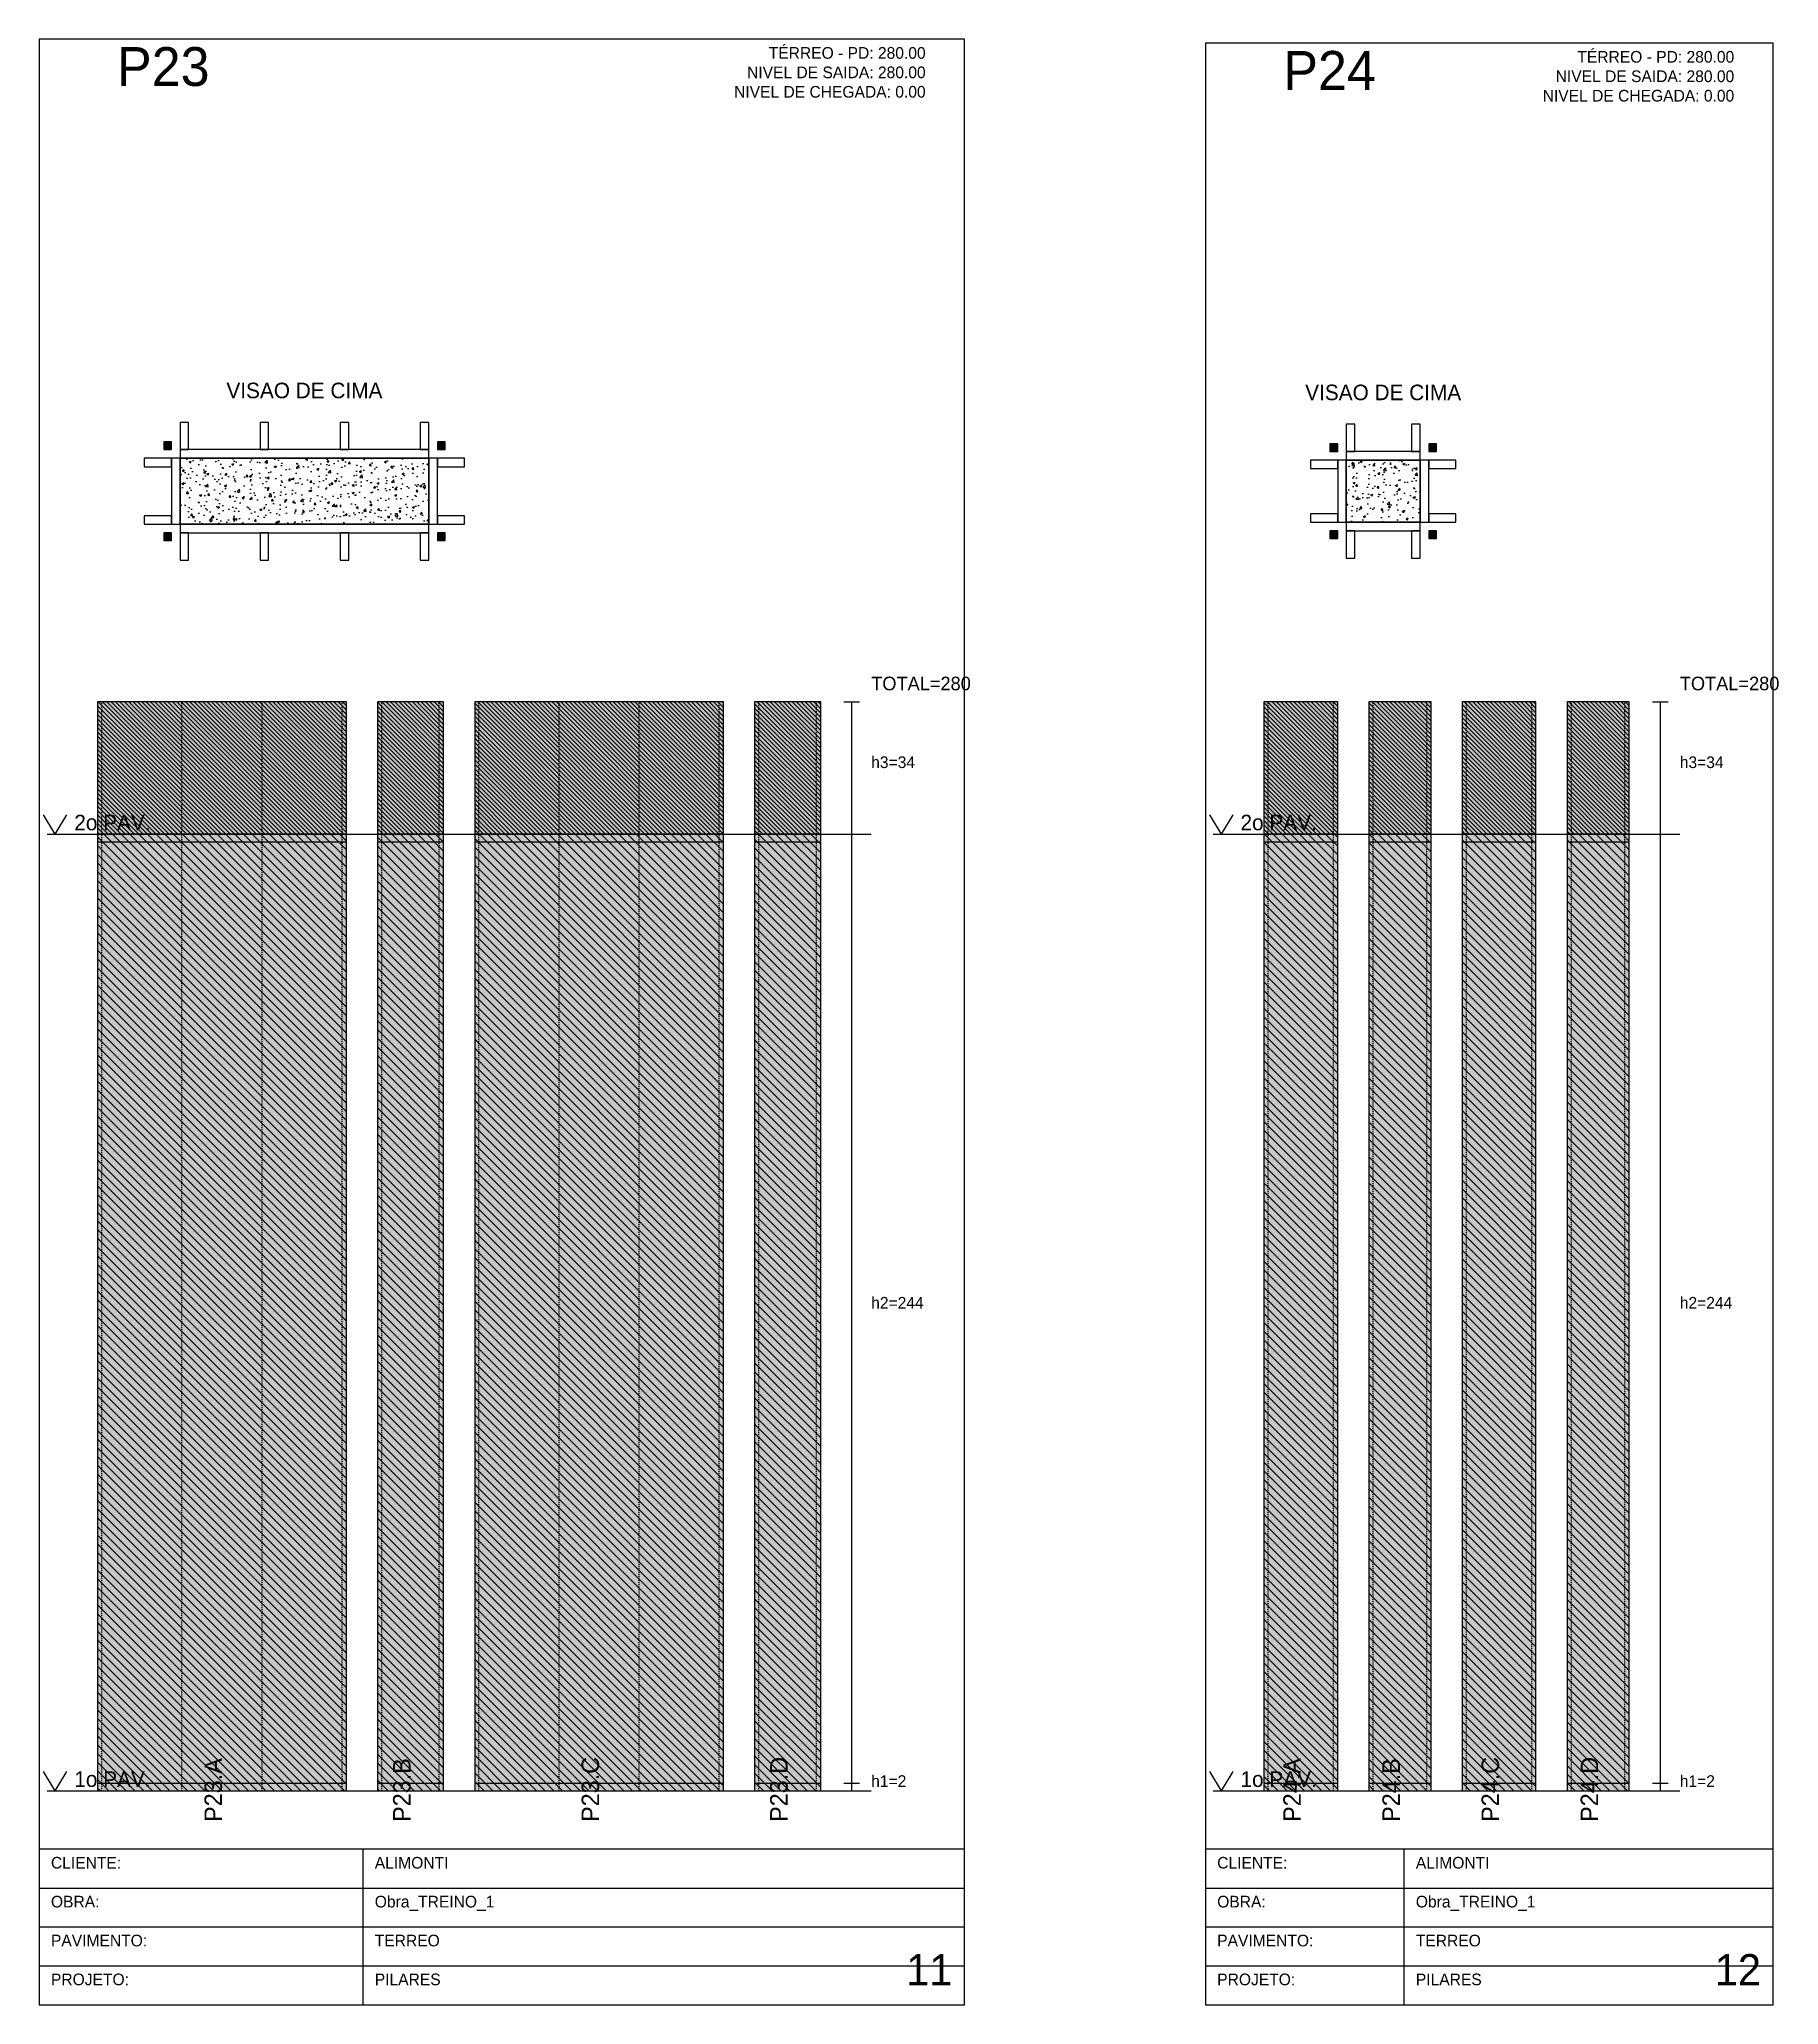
# Model space of a CAD drawing. Header units: metres. Extents: x 0 to 1466, y 0 to 2698.
# Drawn here: x 0 to 447, y 1097 to 1602 of the extents above; entities that cross this region are included whole.
import ezdxf
from ezdxf.enums import TextEntityAlignment as Align

# ---------------------------------------------------------------- set-up
doc = ezdxf.new("R2010")
doc.units = ezdxf.units.M
doc.linetypes.add('DASHED', pattern=[0.5, 0.25, -0.25])
for name, color, linetype in [('BORDA_CELULA', 9, 'Continuous'), ('CARIMBO', 9, 'Continuous'), ('CHAPA', 1, 'Continuous'), ('CONCRETO', 4, 'Continuous'), ('COTA', 241, 'Continuous'), ('Hachura', 251, 'Continuous'), ('LABEL_ID', 3, 'Continuous'), ('Nivel', 4, 'Continuous'), ('NOMENCLATURA', 1, 'Continuous'), ('Paineis', 7, 'Continuous'), ('SARR_2.2x7', 82, 'Continuous'), ('Texto Secao', 2, 'Continuous'), ('TEXTO_GERAL', 2, 'Continuous')]:
    doc.layers.add(name, color=color, linetype=linetype)

msp = doc.modelspace()

# ---------------------------------------------------------------- texts
at = {"layer": 'CARIMBO', "color": 9}
for s, p in [('CLIENTE:', (3, 1131.8)), ('CLIENTE:', (303, 1131.8)), ('OBRA:', (3, 1121.8)), ('OBRA:', (303, 1121.8)), ('PAVIMENTO:', (3, 1111.8)), ('PAVIMENTO:', (303, 1111.8)), ('PROJETO:', (3, 1101.8)), ('PROJETO:', (303, 1101.8))]:
    msp.add_text(s, height=3, dxfattribs=at).set_placement(p)
at = {"layer": 'COTA', "color": 8}
for s, height, p in [('TOTAL=280', 3.5, (214, 1434.8)), ('TOTAL=280', 3.5, (422, 1434.8)), ('h3=34', 3, (214, 1414.8)), ('h3=34', 3, (422, 1414.8)), ('h2=244', 3, (214, 1275.8)), ('h2=244', 3, (422, 1275.8)), ('h1=2', 3, (214, 1152.8)), ('h1=2', 3, (422, 1152.8))]:
    msp.add_text(s, height=height, dxfattribs=at).set_placement(p)
at = {"layer": 'LABEL_ID', "color": 3}
for s, p in [('11', (223, 1101.8)), ('12', (431, 1101.8))]:
    msp.add_text(s, height=8, dxfattribs=at).set_placement(p)
at = {"layer": 'Nivel', "color": 4}
for s, p in [('2o PAV.', (9, 1398.8)), ('2o PAV.', (309, 1398.8)), ('1o PAV.', (9, 1152.8)), ('1o PAV.', (309, 1152.8))]:
    msp.add_text(s, height=4, dxfattribs=at).set_placement(p)
at = {"layer": 'NOMENCLATURA', "color": 1}
for s, p in [('P23', (20, 1590.2)), ('P24', (320, 1589.2))]:
    msp.add_text(s, height=10, dxfattribs=at).set_placement(p)
at = {"layer": 'Texto Secao', "color": 2}
for p in [(68.2, 1508.7), (345.7, 1508.2)]:
    msp.add_text('VISAO DE CIMA', height=4, dxfattribs=at).set_placement(p, align=Align.BOTTOM_CENTER)
for s, p in [('P23.A', (47, 1143.8)), ('P23.B', (95.5, 1143.8)), ('P23.C', (144, 1143.8)), ('P23.D', (192.5, 1143.8)), ('P24.A', (324.5, 1143.8)), ('P24.B', (350, 1143.8)), ('P24.C', (375.5, 1143.8)), ('P24.D', (401, 1143.8))]:
    msp.add_text(s, height=4.5, rotation=90, dxfattribs=at).set_placement(p)
at = {"layer": 'TEXTO_GERAL', "color": 2}
for s, p in [('TÉRREO - PD: 280.00', (228, 1597.2)), ('TÉRREO - PD: 280.00', (436, 1596.2)), ('NIVEL DE SAIDA: 280.00', (228, 1592.2)), ('NIVEL DE SAIDA: 280.00', (436, 1591.2)), ('NIVEL DE CHEGADA: 0.00', (228, 1587.2)), ('NIVEL DE CHEGADA: 0.00', (436, 1586.2))]:
    msp.add_text(s, height=3, dxfattribs=at).set_placement(p, align=Align.RIGHT)
for s, p in [('ALIMONTI', (86.3, 1131.8)), ('ALIMONTI', (354.1, 1131.8)), ('Obra_TREINO_1', (86.3, 1121.8)), ('Obra_TREINO_1', (354.1, 1121.8)), ('TERREO', (86.3, 1111.8)), ('TERREO', (354.1, 1111.8)), ('PILARES', (86.3, 1101.8)), ('PILARES', (354.1, 1101.8))]:
    msp.add_text(s, height=3, dxfattribs=at).set_placement(p)

# ---------------------------------------------------------------- hatches: boundary and pattern name
at = {"layer": 'CHAPA'}
h = msp.add_hatch(color=1, dxfattribs=at)
h.dxf.hatch_style = 1
h.paths.add_polyline_path([(32, 1496.7), (34, 1496.7), (34, 1498.7), (32, 1498.7)])
h = msp.add_hatch(color=1, dxfattribs=at)
h.dxf.hatch_style = 1
h.paths.add_polyline_path([(102.4, 1496.7), (104.4, 1496.7), (104.4, 1498.7), (102.4, 1498.7)])
h = msp.add_hatch(color=1, dxfattribs=at)
h.dxf.hatch_style = 1
h.paths.add_polyline_path([(332, 1496.2), (334, 1496.2), (334, 1498.2), (332, 1498.2)])
h = msp.add_hatch(color=1, dxfattribs=at)
h.dxf.hatch_style = 1
h.paths.add_polyline_path([(357.4, 1496.2), (359.4, 1496.2), (359.4, 1498.2), (357.4, 1498.2)])
h = msp.add_hatch(color=1, dxfattribs=at)
h.dxf.hatch_style = 1
h.paths.add_polyline_path([(332, 1473.8), (334, 1473.8), (334, 1475.8), (332, 1475.8)])
h = msp.add_hatch(color=1, dxfattribs=at)
h.dxf.hatch_style = 1
h.paths.add_polyline_path([(357.4, 1473.8), (359.4, 1473.8), (359.4, 1475.8), (357.4, 1475.8)])
h = msp.add_hatch(color=1, dxfattribs=at)
h.dxf.hatch_style = 1
h.paths.add_polyline_path([(32, 1473.3), (34, 1473.3), (34, 1475.3), (32, 1475.3)])
h = msp.add_hatch(color=1, dxfattribs=at)
h.dxf.hatch_style = 1
h.paths.add_polyline_path([(102.4, 1473.3), (104.4, 1473.3), (104.4, 1475.3), (102.4, 1475.3)])
at = {"layer": 'COTA'}
h = msp.add_hatch(dxfattribs=at)
h.set_pattern_fill('AR-CONC', scale=0.03)
h.paths.add_polyline_path([(36.2, 1477.5), (100.2, 1477.5), (100.2, 1494.5), (36.2, 1494.5)])
h = msp.add_hatch(dxfattribs=at)
h.set_pattern_fill('AR-CONC', scale=0.03)
h.paths.add_polyline_path([(336.2, 1478), (355.2, 1478), (355.2, 1494), (336.2, 1494)])
at = {"layer": 'Hachura'}
h = msp.add_hatch(color=7, dxfattribs=at)
h.dxf.hatch_style = 1
h.paths.add_polyline_path([(15, 1397.8), (79, 1397.8), (79, 1431.8), (15, 1431.8)])
h = msp.add_hatch(dxfattribs=at)
h.set_pattern_fill('ANSI31', scale=0.25, angle=270)
h.paths.add_polyline_path([(15, 1397.8), (79, 1397.8), (79, 1431.8), (15, 1431.8)])
h = msp.add_hatch(color=7, dxfattribs=at)
h.dxf.hatch_style = 1
h.paths.add_polyline_path([(87, 1397.8), (104, 1397.8), (104, 1431.8), (87, 1431.8)])
h = msp.add_hatch(dxfattribs=at)
h.set_pattern_fill('ANSI31', scale=0.25, angle=270)
h.paths.add_polyline_path([(87, 1397.8), (104, 1397.8), (104, 1431.8), (87, 1431.8)])
h = msp.add_hatch(color=7, dxfattribs=at)
h.dxf.hatch_style = 1
h.paths.add_polyline_path([(112, 1397.8), (176, 1397.8), (176, 1431.8), (112, 1431.8)])
h = msp.add_hatch(dxfattribs=at)
h.set_pattern_fill('ANSI31', scale=0.25, angle=270)
h.paths.add_polyline_path([(112, 1397.8), (176, 1397.8), (176, 1431.8), (112, 1431.8)])
h = msp.add_hatch(color=7, dxfattribs=at)
h.dxf.hatch_style = 1
h.paths.add_polyline_path([(184, 1397.8), (201, 1397.8), (201, 1431.8), (184, 1431.8)])
h = msp.add_hatch(dxfattribs=at)
h.set_pattern_fill('ANSI31', scale=0.25, angle=270)
h.paths.add_polyline_path([(184, 1397.8), (201, 1397.8), (201, 1431.8), (184, 1431.8)])
h = msp.add_hatch(color=7, dxfattribs=at)
h.dxf.hatch_style = 1
h.paths.add_polyline_path([(315, 1397.8), (334, 1397.8), (334, 1431.8), (315, 1431.8)])
h = msp.add_hatch(dxfattribs=at)
h.set_pattern_fill('ANSI31', scale=0.25, angle=270)
h.paths.add_polyline_path([(315, 1397.8), (334, 1397.8), (334, 1431.8), (315, 1431.8)])
h = msp.add_hatch(color=7, dxfattribs=at)
h.dxf.hatch_style = 1
h.paths.add_polyline_path([(342, 1397.8), (358, 1397.8), (358, 1431.8), (342, 1431.8)])
h = msp.add_hatch(dxfattribs=at)
h.set_pattern_fill('ANSI31', scale=0.25, angle=270)
h.paths.add_polyline_path([(342, 1397.8), (358, 1397.8), (358, 1431.8), (342, 1431.8)])
h = msp.add_hatch(color=7, dxfattribs=at)
h.dxf.hatch_style = 1
h.paths.add_polyline_path([(366, 1397.8), (385, 1397.8), (385, 1431.8), (366, 1431.8)])
h = msp.add_hatch(dxfattribs=at)
h.set_pattern_fill('ANSI31', scale=0.25, angle=270)
h.paths.add_polyline_path([(366, 1397.8), (385, 1397.8), (385, 1431.8), (366, 1431.8)])
h = msp.add_hatch(color=7, dxfattribs=at)
h.dxf.hatch_style = 1
h.paths.add_polyline_path([(393, 1397.8), (409, 1397.8), (409, 1431.8), (393, 1431.8)])
h = msp.add_hatch(dxfattribs=at)
h.set_pattern_fill('ANSI31', scale=0.25, angle=270)
h.paths.add_polyline_path([(393, 1397.8), (409, 1397.8), (409, 1431.8), (393, 1431.8)])
h = msp.add_hatch(color=7, dxfattribs=at)
h.dxf.hatch_style = 1
h.paths.add_polyline_path([(15, 1151.8), (79, 1151.8), (79, 1397.8), (15, 1397.8)])
h = msp.add_hatch(dxfattribs=at)
h.set_pattern_fill('ANSI31', scale=0.5, angle=270)
h.paths.add_polyline_path([(15, 1151.8), (79, 1151.8), (79, 1397.8), (15, 1397.8)])
h = msp.add_hatch(color=7, dxfattribs=at)
h.dxf.hatch_style = 1
h.paths.add_polyline_path([(87, 1151.8), (104, 1151.8), (104, 1397.8), (87, 1397.8)])
h = msp.add_hatch(dxfattribs=at)
h.set_pattern_fill('ANSI31', scale=0.5, angle=270)
h.paths.add_polyline_path([(87, 1151.8), (104, 1151.8), (104, 1397.8), (87, 1397.8)])
h = msp.add_hatch(color=7, dxfattribs=at)
h.dxf.hatch_style = 1
h.paths.add_polyline_path([(112, 1151.8), (176, 1151.8), (176, 1397.8), (112, 1397.8)])
h = msp.add_hatch(dxfattribs=at)
h.set_pattern_fill('ANSI31', scale=0.5, angle=270)
h.paths.add_polyline_path([(112, 1151.8), (176, 1151.8), (176, 1397.8), (112, 1397.8)])
h = msp.add_hatch(color=7, dxfattribs=at)
h.dxf.hatch_style = 1
h.paths.add_polyline_path([(184, 1151.8), (201, 1151.8), (201, 1397.8), (184, 1397.8)])
h = msp.add_hatch(dxfattribs=at)
h.set_pattern_fill('ANSI31', scale=0.5, angle=270)
h.paths.add_polyline_path([(184, 1151.8), (201, 1151.8), (201, 1397.8), (184, 1397.8)])
h = msp.add_hatch(color=7, dxfattribs=at)
h.dxf.hatch_style = 1
h.paths.add_polyline_path([(315, 1151.8), (334, 1151.8), (334, 1397.8), (315, 1397.8)])
h = msp.add_hatch(dxfattribs=at)
h.set_pattern_fill('ANSI31', scale=0.5, angle=270)
h.paths.add_polyline_path([(315, 1151.8), (334, 1151.8), (334, 1397.8), (315, 1397.8)])
h = msp.add_hatch(color=7, dxfattribs=at)
h.dxf.hatch_style = 1
h.paths.add_polyline_path([(342, 1151.8), (358, 1151.8), (358, 1397.8), (342, 1397.8)])
h = msp.add_hatch(dxfattribs=at)
h.set_pattern_fill('ANSI31', scale=0.5, angle=270)
h.paths.add_polyline_path([(342, 1151.8), (358, 1151.8), (358, 1397.8), (342, 1397.8)])
h = msp.add_hatch(color=7, dxfattribs=at)
h.dxf.hatch_style = 1
h.paths.add_polyline_path([(366, 1151.8), (385, 1151.8), (385, 1397.8), (366, 1397.8)])
h = msp.add_hatch(dxfattribs=at)
h.set_pattern_fill('ANSI31', scale=0.5, angle=270)
h.paths.add_polyline_path([(366, 1151.8), (385, 1151.8), (385, 1397.8), (366, 1397.8)])
h = msp.add_hatch(color=7, dxfattribs=at)
h.dxf.hatch_style = 1
h.paths.add_polyline_path([(393, 1151.8), (409, 1151.8), (409, 1397.8), (393, 1397.8)])
h = msp.add_hatch(dxfattribs=at)
h.set_pattern_fill('ANSI31', scale=0.5, angle=270)
h.paths.add_polyline_path([(393, 1151.8), (409, 1151.8), (409, 1397.8), (393, 1397.8)])

# ---------------------------------------------------------------- linework, layer by layer
at = {"layer": 'BORDA_CELULA', "color": 9}
for points in [[(0, 1096.8), (238, 1096.8), (238, 1602.2), (0, 1602.2)], [(300, 1096.8), (446, 1096.8), (446, 1601.2), (300, 1601.2)]]:
    msp.add_lwpolyline(points, close=True, dxfattribs=at)
at = {"layer": 'CARIMBO', "color": 40}
for p, q in [((83.3, 1096.8), (83.3, 1136.8)), ((351.1, 1096.8), (351.1, 1136.8)), ((0, 1126.8), (238, 1126.8)), ((300, 1126.8), (446, 1126.8)), ((0, 1116.8), (238, 1116.8)), ((300, 1116.8), (446, 1116.8)), ((0, 1106.8), (238, 1106.8)), ((300, 1106.8), (446, 1106.8))]:
    msp.add_line(p, q, dxfattribs=at)
for points in [[(0, 1096.8), (238, 1096.8), (238, 1136.8), (0, 1136.8)], [(300, 1096.8), (446, 1096.8), (446, 1136.8), (300, 1136.8)]]:
    msp.add_lwpolyline(points, close=True, dxfattribs=at)
at = {"layer": 'CHAPA', "color": 1}
for points in [[(32, 1496.7), (34, 1496.7), (34, 1498.7), (32, 1498.7)], [(102.4, 1496.7), (104.4, 1496.7), (104.4, 1498.7), (102.4, 1498.7)], [(332, 1496.2), (334, 1496.2), (334, 1498.2), (332, 1498.2)], [(357.4, 1496.2), (359.4, 1496.2), (359.4, 1498.2), (357.4, 1498.2)], [(332, 1473.8), (334, 1473.8), (334, 1475.8), (332, 1475.8)], [(357.4, 1473.8), (359.4, 1473.8), (359.4, 1475.8), (357.4, 1475.8)], [(32, 1473.3), (34, 1473.3), (34, 1475.3), (32, 1475.3)], [(102.4, 1473.3), (104.4, 1473.3), (104.4, 1475.3), (102.4, 1475.3)]]:
    msp.add_lwpolyline(points, close=True, dxfattribs=at)
at = {"layer": 'CONCRETO', "color": 4}
for points in [[(36.2, 1477.5), (100.2, 1477.5), (100.2, 1494.5), (36.2, 1494.5)], [(336.2, 1478), (355.2, 1478), (355.2, 1494), (336.2, 1494)]]:
    msp.add_lwpolyline(points, close=True, dxfattribs=at)
at = {"layer": 'COTA', "color": 8}
for p, q in [((207, 1431.8), (211, 1431.8)), ((209, 1151.8), (209, 1431.8)), ((415, 1431.8), (419, 1431.8)), ((417, 1151.8), (417, 1431.8)), ((207, 1397.8), (211, 1397.8)), ((207, 1397.8), (211, 1397.8)), ((415, 1397.8), (419, 1397.8)), ((415, 1397.8), (419, 1397.8)), ((207, 1153.8), (211, 1153.8)), ((207, 1153.8), (211, 1153.8)), ((415, 1153.8), (419, 1153.8)), ((415, 1153.8), (419, 1153.8)), ((207, 1151.8), (211, 1151.8)), ((415, 1151.8), (419, 1151.8))]:
    msp.add_line(p, q, dxfattribs=at)
at = {"layer": 'Nivel', "color": 4}
for p, q in [((1, 1402.8), (4, 1397.8)), ((7, 1402.8), (4, 1397.8)), ((301, 1402.8), (304, 1397.8)), ((307, 1402.8), (304, 1397.8)), ((2, 1397.8), (214, 1397.8)), ((302, 1397.8), (422, 1397.8)), ((1, 1156.8), (4, 1151.8)), ((7, 1156.8), (4, 1151.8)), ((301, 1156.8), (304, 1151.8)), ((307, 1156.8), (304, 1151.8)), ((2, 1151.8), (214, 1151.8)), ((302, 1151.8), (422, 1151.8))]:
    msp.add_line(p, q, dxfattribs=at)
at = {"layer": 'Paineis', "color": 7}
for p, q in [((15, 1395.8), (79, 1395.8)), ((87, 1395.8), (104, 1395.8)), ((112, 1395.8), (176, 1395.8)), ((184, 1395.8), (201, 1395.8)), ((315, 1395.8), (334, 1395.8)), ((342, 1395.8), (358, 1395.8)), ((366, 1395.8), (385, 1395.8)), ((393, 1395.8), (409, 1395.8)), ((15, 1153.8), (79, 1153.8)), ((87, 1153.8), (104, 1153.8)), ((112, 1153.8), (176, 1153.8)), ((184, 1153.8), (201, 1153.8)), ((315, 1153.8), (334, 1153.8)), ((342, 1153.8), (358, 1153.8)), ((366, 1153.8), (385, 1153.8)), ((393, 1153.8), (409, 1153.8))]:
    msp.add_line(p, q, dxfattribs=at)
for points in [[(36.2, 1494.5), (100.2, 1494.5), (100.2, 1496.7), (36.2, 1496.7)], [(336.2, 1494), (355.2, 1494), (355.2, 1496.2), (336.2, 1496.2)], [(34, 1477.5), (36.2, 1477.5), (36.2, 1494.5), (34, 1494.5)], [(100.2, 1477.5), (102.4, 1477.5), (102.4, 1494.5), (100.2, 1494.5)], [(334, 1478), (336.2, 1478), (336.2, 1494), (334, 1494)], [(355.2, 1478), (357.4, 1478), (357.4, 1494), (355.2, 1494)], [(36.2, 1475.3), (100.2, 1475.3), (100.2, 1477.5), (36.2, 1477.5)], [(336.2, 1475.8), (355.2, 1475.8), (355.2, 1478), (336.2, 1478)], [(15, 1397.8), (79, 1397.8), (79, 1431.8), (15, 1431.8)], [(87, 1397.8), (104, 1397.8), (104, 1431.8), (87, 1431.8)], [(112, 1397.8), (176, 1397.8), (176, 1431.8), (112, 1431.8)], [(184, 1397.8), (201, 1397.8), (201, 1431.8), (184, 1431.8)], [(315, 1397.8), (334, 1397.8), (334, 1431.8), (315, 1431.8)], [(342, 1397.8), (358, 1397.8), (358, 1431.8), (342, 1431.8)], [(366, 1397.8), (385, 1397.8), (385, 1431.8), (366, 1431.8)], [(393, 1397.8), (409, 1397.8), (409, 1431.8), (393, 1431.8)], [(15, 1151.8), (79, 1151.8), (79, 1397.8), (15, 1397.8)], [(87, 1151.8), (104, 1151.8), (104, 1397.8), (87, 1397.8)], [(112, 1151.8), (176, 1151.8), (176, 1397.8), (112, 1397.8)], [(184, 1151.8), (201, 1151.8), (201, 1397.8), (184, 1397.8)], [(315, 1151.8), (334, 1151.8), (334, 1397.8), (315, 1397.8)], [(342, 1151.8), (358, 1151.8), (358, 1397.8), (342, 1397.8)], [(366, 1151.8), (385, 1151.8), (385, 1397.8), (366, 1397.8)], [(393, 1151.8), (409, 1151.8), (409, 1397.8), (393, 1397.8)]]:
    msp.add_lwpolyline(points, close=True, dxfattribs=at)
at = {"layer": 'SARR_2.2x7', "color": 82, "linetype": 'DASHED'}
for p, q in [((16.1, 1151.8), (16.1, 1431.8)), ((36.7, 1151.8), (36.7, 1431.8)), ((57.3, 1151.8), (57.3, 1431.8)), ((77.9, 1151.8), (77.9, 1431.8)), ((88.1, 1151.8), (88.1, 1431.8)), ((102.9, 1151.8), (102.9, 1431.8)), ((113.1, 1151.8), (113.1, 1431.8)), ((133.7, 1151.8), (133.7, 1431.8)), ((154.3, 1151.8), (154.3, 1431.8)), ((174.9, 1151.8), (174.9, 1431.8)), ((185.1, 1151.8), (185.1, 1431.8)), ((199.9, 1151.8), (199.9, 1431.8)), ((316.1, 1151.8), (316.1, 1431.8)), ((332.9, 1151.8), (332.9, 1431.8)), ((343.1, 1151.8), (343.1, 1431.8)), ((356.9, 1151.8), (356.9, 1431.8)), ((367.1, 1151.8), (367.1, 1431.8)), ((383.9, 1151.8), (383.9, 1431.8)), ((394.1, 1151.8), (394.1, 1431.8)), ((407.9, 1151.8), (407.9, 1431.8))]:
    msp.add_line(p, q, dxfattribs=at)
at = {"layer": 'SARR_2.2x7', "color": 82}
for points in [[(36.2, 1496.7), (38.4, 1496.7), (38.4, 1503.7), (36.2, 1503.7)], [(56.8, 1496.7), (59, 1496.7), (59, 1503.7), (56.8, 1503.7)], [(77.4, 1496.7), (79.6, 1496.7), (79.6, 1503.7), (77.4, 1503.7)], [(98, 1496.7), (100.2, 1496.7), (100.2, 1503.7), (98, 1503.7)], [(336.2, 1496.2), (338.4, 1496.2), (338.4, 1503.2), (336.2, 1503.2)], [(353, 1496.2), (355.2, 1496.2), (355.2, 1503.2), (353, 1503.2)], [(27, 1492.3), (34, 1492.3), (34, 1494.5), (27, 1494.5)], [(102.4, 1492.3), (109.4, 1492.3), (109.4, 1494.5), (102.4, 1494.5)], [(327, 1491.8), (334, 1491.8), (334, 1494), (327, 1494)], [(357.4, 1491.8), (364.4, 1491.8), (364.4, 1494), (357.4, 1494)], [(27, 1477.5), (34, 1477.5), (34, 1479.7), (27, 1479.7)], [(102.4, 1477.5), (109.4, 1477.5), (109.4, 1479.7), (102.4, 1479.7)], [(327, 1478), (334, 1478), (334, 1480.2), (327, 1480.2)], [(336.2, 1468.8), (338.4, 1468.8), (338.4, 1475.8), (336.2, 1475.8)], [(353, 1468.8), (355.2, 1468.8), (355.2, 1475.8), (353, 1475.8)], [(357.4, 1478), (364.4, 1478), (364.4, 1480.2), (357.4, 1480.2)], [(36.2, 1468.3), (38.4, 1468.3), (38.4, 1475.3), (36.2, 1475.3)], [(56.8, 1468.3), (59, 1468.3), (59, 1475.3), (56.8, 1475.3)], [(77.4, 1468.3), (79.6, 1468.3), (79.6, 1475.3), (77.4, 1475.3)], [(98, 1468.3), (100.2, 1468.3), (100.2, 1475.3), (98, 1475.3)]]:
    msp.add_lwpolyline(points, close=True, dxfattribs=at)

msp.set_redraw_order([(e.dxf.handle, doc.entitydb.next_handle()) for e in msp.query("TEXT MTEXT ATTDEF DIMENSION ARC_DIMENSION")])  # texts and dimensions are drawn at this point

doc.saveas('drawing.dxf')
